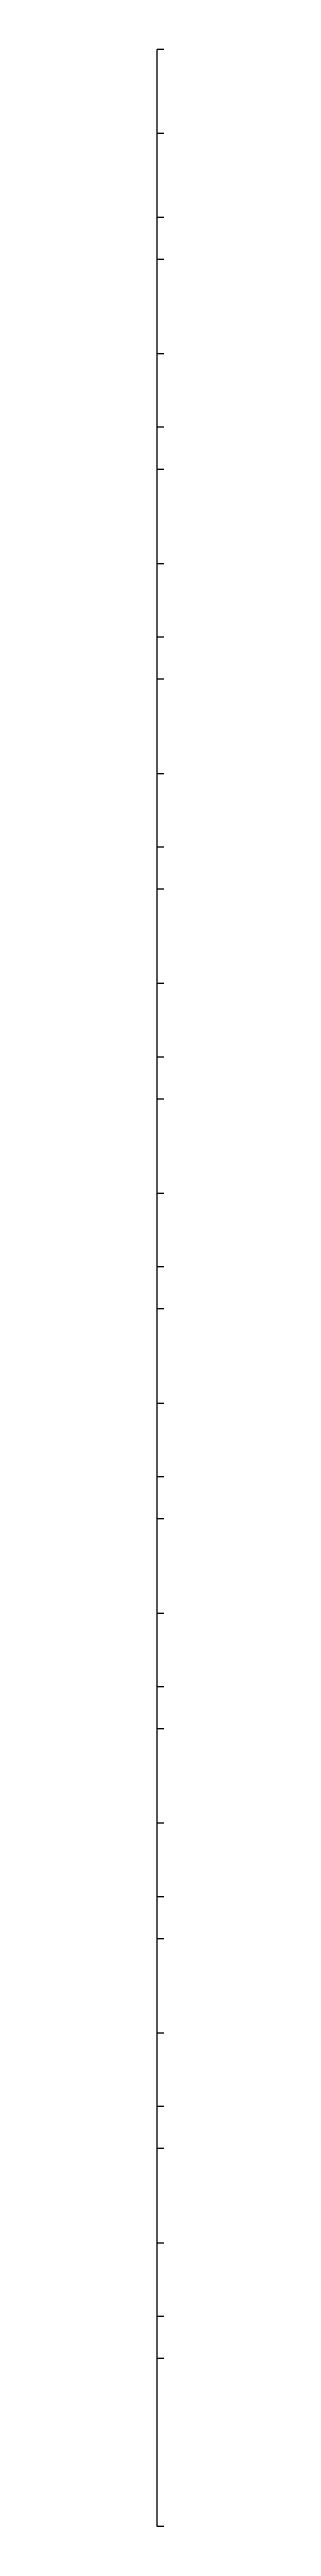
# Model space of a CAD drawing. Header units: inches. Extents: x 2674 to 28325, y -8016 to 21827.
# Drawn here: x 9934 to 9939, y -2253 to -455 of the extents above; entities that cross this region are included whole.
import ezdxf

# ---------------------------------------------------------------- set-up
doc = ezdxf.new("R2010")
doc.units = ezdxf.units.IN
doc.header["$MEASUREMENT"] = 0
doc.layers.add('Dimensions', color=7, linetype='Continuous')
doc.styles.add('Letra', font='romand.shx')
doc.dimstyles.new('Dimension', dxfattribs={"dimscale": 0.083333, "dimtxt": 0.025, "dimasz": 0.025, "dimexe": 0.015, "dimexo": 0.03, "dimgap": 0.015, "dimtad": 1, "dimdec": 1, "dimzin": 0, "dimdsep": 46, "dimlunit": 4, "dimtxsty": 'Letra', "dimblk": 'OBLIQUE', "dimcen": 0.015, "dimdle": 0.025, "dimclrd": 256, "dimclre": 1, "dimclrt": 4, "dimadec": 0, "dimazin": 0, "dimtfac": 1, "dimtdec": 1, "dimtofl": 0, "dimtmove": 0, "dimatfit": 3, "dimfxl": 1, "dimtolj": 1, "dimtzin": 0, "dimarcsym": 0})

# ---------------------------------------------------------------- blocks, each defined once
blk = doc.blocks.new('_Oblique')
at = {"color": 0, "linetype": 'ByBlock', "lineweight": -2}
blk.add_line((-0.5, -0.5), (0.5, 0.5), dxfattribs=at)
blk = doc.blocks.new('*D547')
at = {"layer": 'Defpoints', "color": 0, "transparency": 16777216}
for p in [(9933.6, -576.9), (9938.6, -576.9), (9938.6, -607.4)]:
    blk.add_point(p, dxfattribs=at)
at = {"layer": 'Dimensions', "color": 1, "linetype": 'ByBlock', "lineweight": -2, "transparency": 16777216}
for p, q in [((9938.6, -576.9), (9933.6, -576.9)), ((9938.6, -607.4), (9933.6, -607.4))]:
    blk.add_line(p, q, dxfattribs=at)
at = {"layer": 'Dimensions', "linetype": 'ByBlock', "lineweight": -2, "transparency": 16777216}
blk.add_line((9933.6, -607.4), (9933.6, -576.9), dxfattribs=at)
at = {"layer": 'Dimensions', "lineweight": -2, "transparency": 16777216, "xscale": 0.006249999999999999, "yscale": 0.006249999999999999, "zscale": 0.006249999999999999}
for p, rotation in [((9933.6, -576.9), 90), ((9933.6, -607.4), 270)]:
    blk.add_blockref('_Oblique', p, dxfattribs=dict(at, rotation=rotation))
at = {"layer": 'Dimensions', "color": 4, "transparency": 16777216, "insert": (9933.6, -592.2), "char_height": 0.00625, "attachment_point": 5, "rotation": 90, "style": 'Letra'}
blk.add_mtext('\\A1;ø#3@0.1', dxfattribs=at)
blk = doc.blocks.new('*D548')
at = {"layer": 'Defpoints', "color": 0, "transparency": 16777216}
for p in [(9933.6, -455), (9938.6, -455), (9938.6, -516)]:
    blk.add_point(p, dxfattribs=at)
at = {"layer": 'Dimensions', "color": 1, "linetype": 'ByBlock', "lineweight": -2, "transparency": 16777216}
for p, q in [((9938.6, -455), (9933.6, -455)), ((9938.6, -516), (9933.6, -516))]:
    blk.add_line(p, q, dxfattribs=at)
at = {"layer": 'Dimensions', "linetype": 'ByBlock', "lineweight": -2, "transparency": 16777216}
blk.add_line((9933.6, -516), (9933.6, -455), dxfattribs=at)
at = {"layer": 'Dimensions', "lineweight": -2, "transparency": 16777216, "xscale": 0.006249999999999999, "yscale": 0.006249999999999999, "zscale": 0.006249999999999999}
for p, rotation in [((9933.6, -455), 90), ((9933.6, -516), 270)]:
    blk.add_blockref('_Oblique', p, dxfattribs=dict(at, rotation=rotation))
at = {"layer": 'Dimensions', "color": 4, "transparency": 16777216, "insert": (9933.6, -485.5), "char_height": 0.00625, "attachment_point": 5, "rotation": 90, "style": 'Letra'}
blk.add_mtext('\\A1;ø#3@0.1', dxfattribs=at)
blk = doc.blocks.new('*D549')
at = {"layer": 'Defpoints', "color": 0, "transparency": 16777216}
for p in [(9933.6, -516), (9938.6, -516), (9938.6, -576.9)]:
    blk.add_point(p, dxfattribs=at)
at = {"layer": 'Dimensions', "color": 1, "linetype": 'ByBlock', "lineweight": -2, "transparency": 16777216}
for p, q in [((9938.6, -516), (9933.6, -516)), ((9938.6, -576.9), (9933.6, -576.9))]:
    blk.add_line(p, q, dxfattribs=at)
at = {"layer": 'Dimensions', "linetype": 'ByBlock', "lineweight": -2, "transparency": 16777216}
blk.add_line((9933.6, -576.9), (9933.6, -516), dxfattribs=at)
at = {"layer": 'Dimensions', "lineweight": -2, "transparency": 16777216, "xscale": 0.006249999999999999, "yscale": 0.006249999999999999, "zscale": 0.006249999999999999}
for p, rotation in [((9933.6, -516), 90), ((9933.6, -576.9), 270)]:
    blk.add_blockref('_Oblique', p, dxfattribs=dict(at, rotation=rotation))
at = {"layer": 'Dimensions', "color": 4, "transparency": 16777216, "insert": (9933.6, -546.4), "char_height": 0.00625, "attachment_point": 5, "rotation": 90, "style": 'Letra'}
blk.add_mtext('\\A1;ø#3@0.15', dxfattribs=at)
blk = doc.blocks.new('*D523')
at = {"layer": 'Defpoints', "color": 0, "transparency": 16777216}
for p in [(9933.6, -729.3), (9938.6, -729.3), (9938.6, -759.8)]:
    blk.add_point(p, dxfattribs=at)
at = {"layer": 'Dimensions', "color": 1, "linetype": 'ByBlock', "lineweight": -2, "transparency": 16777216}
for p, q in [((9938.6, -729.3), (9933.6, -729.3)), ((9938.6, -759.8), (9933.6, -759.8))]:
    blk.add_line(p, q, dxfattribs=at)
at = {"layer": 'Dimensions', "linetype": 'ByBlock', "lineweight": -2, "transparency": 16777216}
blk.add_line((9933.6, -759.8), (9933.6, -729.3), dxfattribs=at)
at = {"layer": 'Dimensions', "lineweight": -2, "transparency": 16777216, "xscale": 0.006249999999999999, "yscale": 0.006249999999999999, "zscale": 0.006249999999999999}
for p, rotation in [((9933.6, -729.3), 90), ((9933.6, -759.8), 270)]:
    blk.add_blockref('_Oblique', p, dxfattribs=dict(at, rotation=rotation))
at = {"layer": 'Dimensions', "color": 4, "transparency": 16777216, "insert": (9933.6, -744.6), "char_height": 0.00625, "attachment_point": 5, "rotation": 90, "style": 'Letra'}
blk.add_mtext('\\A1;ø#3@0.1', dxfattribs=at)
blk = doc.blocks.new('*D524')
at = {"layer": 'Defpoints', "color": 0, "transparency": 16777216}
for p in [(9933.6, -607.4), (9938.6, -607.4), (9938.6, -676)]:
    blk.add_point(p, dxfattribs=at)
at = {"layer": 'Dimensions', "color": 1, "linetype": 'ByBlock', "lineweight": -2, "transparency": 16777216}
for p, q in [((9938.6, -607.4), (9933.6, -607.4)), ((9938.6, -676), (9933.6, -676))]:
    blk.add_line(p, q, dxfattribs=at)
at = {"layer": 'Dimensions', "linetype": 'ByBlock', "lineweight": -2, "transparency": 16777216}
blk.add_line((9933.6, -676), (9933.6, -607.4), dxfattribs=at)
at = {"layer": 'Dimensions', "lineweight": -2, "transparency": 16777216, "xscale": 0.006249999999999999, "yscale": 0.006249999999999999, "zscale": 0.006249999999999999}
for p, rotation in [((9933.6, -607.4), 90), ((9933.6, -676), 270)]:
    blk.add_blockref('_Oblique', p, dxfattribs=dict(at, rotation=rotation))
at = {"layer": 'Dimensions', "color": 4, "transparency": 16777216, "insert": (9933.6, -641.7), "char_height": 0.00625, "attachment_point": 5, "rotation": 90, "style": 'Letra'}
blk.add_mtext('\\A1;ø#3@0.1', dxfattribs=at)
blk = doc.blocks.new('*D525')
at = {"layer": 'Defpoints', "color": 0, "transparency": 16777216}
for p in [(9933.6, -676), (9938.6, -676), (9938.6, -729.3)]:
    blk.add_point(p, dxfattribs=at)
at = {"layer": 'Dimensions', "color": 1, "linetype": 'ByBlock', "lineweight": -2, "transparency": 16777216}
for p, q in [((9938.6, -676), (9933.6, -676)), ((9938.6, -729.3), (9933.6, -729.3))]:
    blk.add_line(p, q, dxfattribs=at)
at = {"layer": 'Dimensions', "linetype": 'ByBlock', "lineweight": -2, "transparency": 16777216}
blk.add_line((9933.6, -729.3), (9933.6, -676), dxfattribs=at)
at = {"layer": 'Dimensions', "lineweight": -2, "transparency": 16777216, "xscale": 0.006249999999999999, "yscale": 0.006249999999999999, "zscale": 0.006249999999999999}
for p, rotation in [((9933.6, -676), 90), ((9933.6, -729.3), 270)]:
    blk.add_blockref('_Oblique', p, dxfattribs=dict(at, rotation=rotation))
at = {"layer": 'Dimensions', "color": 4, "transparency": 16777216, "insert": (9933.6, -702.7), "char_height": 0.00625, "attachment_point": 5, "rotation": 90, "style": 'Letra'}
blk.add_mtext('\\A1;ø#3@0.15', dxfattribs=at)
blk = doc.blocks.new('*D526')
at = {"layer": 'Defpoints', "color": 0, "transparency": 16777216}
for p in [(9933.6, -881.7), (9938.6, -881.7), (9938.6, -912.2)]:
    blk.add_point(p, dxfattribs=at)
at = {"layer": 'Dimensions', "color": 1, "linetype": 'ByBlock', "lineweight": -2, "transparency": 16777216}
for p, q in [((9938.6, -881.7), (9933.6, -881.7)), ((9938.6, -912.2), (9933.6, -912.2))]:
    blk.add_line(p, q, dxfattribs=at)
at = {"layer": 'Dimensions', "linetype": 'ByBlock', "lineweight": -2, "transparency": 16777216}
blk.add_line((9933.6, -912.2), (9933.6, -881.7), dxfattribs=at)
at = {"layer": 'Dimensions', "lineweight": -2, "transparency": 16777216, "xscale": 0.006249999999999999, "yscale": 0.006249999999999999, "zscale": 0.006249999999999999}
for p, rotation in [((9933.6, -881.7), 90), ((9933.6, -912.2), 270)]:
    blk.add_blockref('_Oblique', p, dxfattribs=dict(at, rotation=rotation))
at = {"layer": 'Dimensions', "color": 4, "transparency": 16777216, "insert": (9933.6, -897), "char_height": 0.00625, "attachment_point": 5, "rotation": 90, "style": 'Letra'}
blk.add_mtext('\\A1;ø#3@0.1', dxfattribs=at)
blk = doc.blocks.new('*D527')
at = {"layer": 'Defpoints', "color": 0, "transparency": 16777216}
for p in [(9933.6, -759.8), (9938.6, -759.8), (9938.6, -828.4)]:
    blk.add_point(p, dxfattribs=at)
at = {"layer": 'Dimensions', "color": 1, "linetype": 'ByBlock', "lineweight": -2, "transparency": 16777216}
for p, q in [((9938.6, -759.8), (9933.6, -759.8)), ((9938.6, -828.4), (9933.6, -828.4))]:
    blk.add_line(p, q, dxfattribs=at)
at = {"layer": 'Dimensions', "linetype": 'ByBlock', "lineweight": -2, "transparency": 16777216}
blk.add_line((9933.6, -828.4), (9933.6, -759.8), dxfattribs=at)
at = {"layer": 'Dimensions', "lineweight": -2, "transparency": 16777216, "xscale": 0.006249999999999999, "yscale": 0.006249999999999999, "zscale": 0.006249999999999999}
for p, rotation in [((9933.6, -759.8), 90), ((9933.6, -828.4), 270)]:
    blk.add_blockref('_Oblique', p, dxfattribs=dict(at, rotation=rotation))
at = {"layer": 'Dimensions', "color": 4, "transparency": 16777216, "insert": (9933.6, -794.1), "char_height": 0.00625, "attachment_point": 5, "rotation": 90, "style": 'Letra'}
blk.add_mtext('\\A1;ø#3@0.1', dxfattribs=at)
blk = doc.blocks.new('*D528')
at = {"layer": 'Defpoints', "color": 0, "transparency": 16777216}
for p in [(9933.6, -828.4), (9938.6, -828.4), (9938.6, -881.7)]:
    blk.add_point(p, dxfattribs=at)
at = {"layer": 'Dimensions', "color": 1, "linetype": 'ByBlock', "lineweight": -2, "transparency": 16777216}
for p, q in [((9938.6, -828.4), (9933.6, -828.4)), ((9938.6, -881.7), (9933.6, -881.7))]:
    blk.add_line(p, q, dxfattribs=at)
at = {"layer": 'Dimensions', "linetype": 'ByBlock', "lineweight": -2, "transparency": 16777216}
blk.add_line((9933.6, -881.7), (9933.6, -828.4), dxfattribs=at)
at = {"layer": 'Dimensions', "lineweight": -2, "transparency": 16777216, "xscale": 0.006249999999999999, "yscale": 0.006249999999999999, "zscale": 0.006249999999999999}
for p, rotation in [((9933.6, -828.4), 90), ((9933.6, -881.7), 270)]:
    blk.add_blockref('_Oblique', p, dxfattribs=dict(at, rotation=rotation))
at = {"layer": 'Dimensions', "color": 4, "transparency": 16777216, "insert": (9933.6, -855.1), "char_height": 0.00625, "attachment_point": 5, "rotation": 90, "style": 'Letra'}
blk.add_mtext('\\A1;ø#3@0.15', dxfattribs=at)
blk = doc.blocks.new('*D529')
at = {"layer": 'Defpoints', "color": 0, "transparency": 16777216}
for p in [(9933.6, -1034.1), (9938.6, -1034.1), (9938.6, -1064.6)]:
    blk.add_point(p, dxfattribs=at)
at = {"layer": 'Dimensions', "color": 1, "linetype": 'ByBlock', "lineweight": -2, "transparency": 16777216}
for p, q in [((9938.6, -1034.1), (9933.6, -1034.1)), ((9938.6, -1064.6), (9933.6, -1064.6))]:
    blk.add_line(p, q, dxfattribs=at)
at = {"layer": 'Dimensions', "linetype": 'ByBlock', "lineweight": -2, "transparency": 16777216}
blk.add_line((9933.6, -1064.6), (9933.6, -1034.1), dxfattribs=at)
at = {"layer": 'Dimensions', "lineweight": -2, "transparency": 16777216, "xscale": 0.006249999999999999, "yscale": 0.006249999999999999, "zscale": 0.006249999999999999}
for p, rotation in [((9933.6, -1034.1), 90), ((9933.6, -1064.6), 270)]:
    blk.add_blockref('_Oblique', p, dxfattribs=dict(at, rotation=rotation))
at = {"layer": 'Dimensions', "color": 4, "transparency": 16777216, "insert": (9933.6, -1049.4), "char_height": 0.00625, "attachment_point": 5, "rotation": 90, "style": 'Letra'}
blk.add_mtext('\\A1;ø#3@0.1', dxfattribs=at)
blk = doc.blocks.new('*D530')
at = {"layer": 'Defpoints', "color": 0, "transparency": 16777216}
for p in [(9933.6, -912.2), (9938.6, -912.2), (9938.6, -980.8)]:
    blk.add_point(p, dxfattribs=at)
at = {"layer": 'Dimensions', "color": 1, "linetype": 'ByBlock', "lineweight": -2, "transparency": 16777216}
for p, q in [((9938.6, -912.2), (9933.6, -912.2)), ((9938.6, -980.8), (9933.6, -980.8))]:
    blk.add_line(p, q, dxfattribs=at)
at = {"layer": 'Dimensions', "linetype": 'ByBlock', "lineweight": -2, "transparency": 16777216}
blk.add_line((9933.6, -980.8), (9933.6, -912.2), dxfattribs=at)
at = {"layer": 'Dimensions', "lineweight": -2, "transparency": 16777216, "xscale": 0.006249999999999999, "yscale": 0.006249999999999999, "zscale": 0.006249999999999999}
for p, rotation in [((9933.6, -912.2), 90), ((9933.6, -980.8), 270)]:
    blk.add_blockref('_Oblique', p, dxfattribs=dict(at, rotation=rotation))
at = {"layer": 'Dimensions', "color": 4, "transparency": 16777216, "insert": (9933.6, -946.5), "char_height": 0.00625, "attachment_point": 5, "rotation": 90, "style": 'Letra'}
blk.add_mtext('\\A1;ø#3@0.1', dxfattribs=at)
blk = doc.blocks.new('*D531')
at = {"layer": 'Defpoints', "color": 0, "transparency": 16777216}
for p in [(9933.6, -980.8), (9938.6, -980.8), (9938.6, -1034.1)]:
    blk.add_point(p, dxfattribs=at)
at = {"layer": 'Dimensions', "color": 1, "linetype": 'ByBlock', "lineweight": -2, "transparency": 16777216}
for p, q in [((9938.6, -980.8), (9933.6, -980.8)), ((9938.6, -1034.1), (9933.6, -1034.1))]:
    blk.add_line(p, q, dxfattribs=at)
at = {"layer": 'Dimensions', "linetype": 'ByBlock', "lineweight": -2, "transparency": 16777216}
blk.add_line((9933.6, -1034.1), (9933.6, -980.8), dxfattribs=at)
at = {"layer": 'Dimensions', "lineweight": -2, "transparency": 16777216, "xscale": 0.006249999999999999, "yscale": 0.006249999999999999, "zscale": 0.006249999999999999}
for p, rotation in [((9933.6, -980.8), 90), ((9933.6, -1034.1), 270)]:
    blk.add_blockref('_Oblique', p, dxfattribs=dict(at, rotation=rotation))
at = {"layer": 'Dimensions', "color": 4, "transparency": 16777216, "insert": (9933.6, -1007.5), "char_height": 0.00625, "attachment_point": 5, "rotation": 90, "style": 'Letra'}
blk.add_mtext('\\A1;ø#3@0.15', dxfattribs=at)
blk = doc.blocks.new('*D532')
at = {"layer": 'Defpoints', "color": 0, "transparency": 16777216}
for p in [(9933.6, -1186.5), (9938.6, -1186.5), (9938.6, -1217)]:
    blk.add_point(p, dxfattribs=at)
at = {"layer": 'Dimensions', "color": 1, "linetype": 'ByBlock', "lineweight": -2, "transparency": 16777216}
for p, q in [((9938.6, -1186.5), (9933.6, -1186.5)), ((9938.6, -1217), (9933.6, -1217))]:
    blk.add_line(p, q, dxfattribs=at)
at = {"layer": 'Dimensions', "linetype": 'ByBlock', "lineweight": -2, "transparency": 16777216}
blk.add_line((9933.6, -1217), (9933.6, -1186.5), dxfattribs=at)
at = {"layer": 'Dimensions', "lineweight": -2, "transparency": 16777216, "xscale": 0.006249999999999999, "yscale": 0.006249999999999999, "zscale": 0.006249999999999999}
for p, rotation in [((9933.6, -1186.5), 90), ((9933.6, -1217), 270)]:
    blk.add_blockref('_Oblique', p, dxfattribs=dict(at, rotation=rotation))
at = {"layer": 'Dimensions', "color": 4, "transparency": 16777216, "insert": (9933.6, -1201.8), "char_height": 0.00625, "attachment_point": 5, "rotation": 90, "style": 'Letra'}
blk.add_mtext('\\A1;ø#3@0.1', dxfattribs=at)
blk = doc.blocks.new('*D533')
at = {"layer": 'Defpoints', "color": 0, "transparency": 16777216}
for p in [(9933.6, -1064.6), (9938.6, -1064.6), (9938.6, -1133.2)]:
    blk.add_point(p, dxfattribs=at)
at = {"layer": 'Dimensions', "color": 1, "linetype": 'ByBlock', "lineweight": -2, "transparency": 16777216}
for p, q in [((9938.6, -1064.6), (9933.6, -1064.6)), ((9938.6, -1133.2), (9933.6, -1133.2))]:
    blk.add_line(p, q, dxfattribs=at)
at = {"layer": 'Dimensions', "linetype": 'ByBlock', "lineweight": -2, "transparency": 16777216}
blk.add_line((9933.6, -1133.2), (9933.6, -1064.6), dxfattribs=at)
at = {"layer": 'Dimensions', "lineweight": -2, "transparency": 16777216, "xscale": 0.006249999999999999, "yscale": 0.006249999999999999, "zscale": 0.006249999999999999}
for p, rotation in [((9933.6, -1064.6), 90), ((9933.6, -1133.2), 270)]:
    blk.add_blockref('_Oblique', p, dxfattribs=dict(at, rotation=rotation))
at = {"layer": 'Dimensions', "color": 4, "transparency": 16777216, "insert": (9933.6, -1098.9), "char_height": 0.00625, "attachment_point": 5, "rotation": 90, "style": 'Letra'}
blk.add_mtext('\\A1;ø#3@0.1', dxfattribs=at)
blk = doc.blocks.new('*D534')
at = {"layer": 'Defpoints', "color": 0, "transparency": 16777216}
for p in [(9933.6, -1133.2), (9938.6, -1133.2), (9938.6, -1186.5)]:
    blk.add_point(p, dxfattribs=at)
at = {"layer": 'Dimensions', "color": 1, "linetype": 'ByBlock', "lineweight": -2, "transparency": 16777216}
for p, q in [((9938.6, -1133.2), (9933.6, -1133.2)), ((9938.6, -1186.5), (9933.6, -1186.5))]:
    blk.add_line(p, q, dxfattribs=at)
at = {"layer": 'Dimensions', "linetype": 'ByBlock', "lineweight": -2, "transparency": 16777216}
blk.add_line((9933.6, -1186.5), (9933.6, -1133.2), dxfattribs=at)
at = {"layer": 'Dimensions', "lineweight": -2, "transparency": 16777216, "xscale": 0.006249999999999999, "yscale": 0.006249999999999999, "zscale": 0.006249999999999999}
for p, rotation in [((9933.6, -1133.2), 90), ((9933.6, -1186.5), 270)]:
    blk.add_blockref('_Oblique', p, dxfattribs=dict(at, rotation=rotation))
at = {"layer": 'Dimensions', "color": 4, "transparency": 16777216, "insert": (9933.6, -1159.9), "char_height": 0.00625, "attachment_point": 5, "rotation": 90, "style": 'Letra'}
blk.add_mtext('\\A1;ø#3@0.15', dxfattribs=at)
blk = doc.blocks.new('*D514')
at = {"layer": 'Defpoints', "color": 0, "transparency": 16777216}
for p in [(9933.6, -1338.9), (9938.6, -1338.9), (9938.6, -1369.4)]:
    blk.add_point(p, dxfattribs=at)
at = {"layer": 'Dimensions', "color": 1, "linetype": 'ByBlock', "lineweight": -2, "transparency": 16777216}
for p, q in [((9938.6, -1338.9), (9933.6, -1338.9)), ((9938.6, -1369.4), (9933.6, -1369.4))]:
    blk.add_line(p, q, dxfattribs=at)
at = {"layer": 'Dimensions', "linetype": 'ByBlock', "lineweight": -2, "transparency": 16777216}
blk.add_line((9933.6, -1369.4), (9933.6, -1338.9), dxfattribs=at)
at = {"layer": 'Dimensions', "lineweight": -2, "transparency": 16777216, "xscale": 0.006249999999999999, "yscale": 0.006249999999999999, "zscale": 0.006249999999999999}
for p, rotation in [((9933.6, -1338.9), 90), ((9933.6, -1369.4), 270)]:
    blk.add_blockref('_Oblique', p, dxfattribs=dict(at, rotation=rotation))
at = {"layer": 'Dimensions', "color": 4, "transparency": 16777216, "insert": (9933.6, -1354.2), "char_height": 0.00625, "attachment_point": 5, "rotation": 90, "style": 'Letra'}
blk.add_mtext('\\A1;ø#3@0.1', dxfattribs=at)
blk = doc.blocks.new('*D515')
at = {"layer": 'Defpoints', "color": 0, "transparency": 16777216}
for p in [(9933.6, -1217), (9938.6, -1217), (9938.6, -1285.6)]:
    blk.add_point(p, dxfattribs=at)
at = {"layer": 'Dimensions', "color": 1, "linetype": 'ByBlock', "lineweight": -2, "transparency": 16777216}
for p, q in [((9938.6, -1217), (9933.6, -1217)), ((9938.6, -1285.6), (9933.6, -1285.6))]:
    blk.add_line(p, q, dxfattribs=at)
at = {"layer": 'Dimensions', "linetype": 'ByBlock', "lineweight": -2, "transparency": 16777216}
blk.add_line((9933.6, -1285.6), (9933.6, -1217), dxfattribs=at)
at = {"layer": 'Dimensions', "lineweight": -2, "transparency": 16777216, "xscale": 0.006249999999999999, "yscale": 0.006249999999999999, "zscale": 0.006249999999999999}
for p, rotation in [((9933.6, -1217), 90), ((9933.6, -1285.6), 270)]:
    blk.add_blockref('_Oblique', p, dxfattribs=dict(at, rotation=rotation))
at = {"layer": 'Dimensions', "color": 4, "transparency": 16777216, "insert": (9933.6, -1251.3), "char_height": 0.00625, "attachment_point": 5, "rotation": 90, "style": 'Letra'}
blk.add_mtext('\\A1;ø#3@0.1', dxfattribs=at)
blk = doc.blocks.new('*D516')
at = {"layer": 'Defpoints', "color": 0, "transparency": 16777216}
for p in [(9933.6, -1285.6), (9938.6, -1285.6), (9938.6, -1338.9)]:
    blk.add_point(p, dxfattribs=at)
at = {"layer": 'Dimensions', "color": 1, "linetype": 'ByBlock', "lineweight": -2, "transparency": 16777216}
for p, q in [((9938.6, -1285.6), (9933.6, -1285.6)), ((9938.6, -1338.9), (9933.6, -1338.9))]:
    blk.add_line(p, q, dxfattribs=at)
at = {"layer": 'Dimensions', "linetype": 'ByBlock', "lineweight": -2, "transparency": 16777216}
blk.add_line((9933.6, -1338.9), (9933.6, -1285.6), dxfattribs=at)
at = {"layer": 'Dimensions', "lineweight": -2, "transparency": 16777216, "xscale": 0.006249999999999999, "yscale": 0.006249999999999999, "zscale": 0.006249999999999999}
for p, rotation in [((9933.6, -1285.6), 90), ((9933.6, -1338.9), 270)]:
    blk.add_blockref('_Oblique', p, dxfattribs=dict(at, rotation=rotation))
at = {"layer": 'Dimensions', "color": 4, "transparency": 16777216, "insert": (9933.6, -1312.3), "char_height": 0.00625, "attachment_point": 5, "rotation": 90, "style": 'Letra'}
blk.add_mtext('\\A1;ø#3@0.15', dxfattribs=at)
blk = doc.blocks.new('*D517')
at = {"layer": 'Defpoints', "color": 0, "transparency": 16777216}
for p in [(9933.6, -1491.3), (9938.6, -1491.3), (9938.6, -1521.8)]:
    blk.add_point(p, dxfattribs=at)
at = {"layer": 'Dimensions', "color": 1, "linetype": 'ByBlock', "lineweight": -2, "transparency": 16777216}
for p, q in [((9938.6, -1491.3), (9933.6, -1491.3)), ((9938.6, -1521.8), (9933.6, -1521.8))]:
    blk.add_line(p, q, dxfattribs=at)
at = {"layer": 'Dimensions', "linetype": 'ByBlock', "lineweight": -2, "transparency": 16777216}
blk.add_line((9933.6, -1521.8), (9933.6, -1491.3), dxfattribs=at)
at = {"layer": 'Dimensions', "lineweight": -2, "transparency": 16777216, "xscale": 0.006249999999999999, "yscale": 0.006249999999999999, "zscale": 0.006249999999999999}
for p, rotation in [((9933.6, -1491.3), 90), ((9933.6, -1521.8), 270)]:
    blk.add_blockref('_Oblique', p, dxfattribs=dict(at, rotation=rotation))
at = {"layer": 'Dimensions', "color": 4, "transparency": 16777216, "insert": (9933.6, -1506.6), "char_height": 0.00625, "attachment_point": 5, "rotation": 90, "style": 'Letra'}
blk.add_mtext('\\A1;ø#3@0.1', dxfattribs=at)
blk = doc.blocks.new('*D518')
at = {"layer": 'Defpoints', "color": 0, "transparency": 16777216}
for p in [(9933.6, -1369.4), (9938.6, -1369.4), (9938.6, -1438)]:
    blk.add_point(p, dxfattribs=at)
at = {"layer": 'Dimensions', "color": 1, "linetype": 'ByBlock', "lineweight": -2, "transparency": 16777216}
for p, q in [((9938.6, -1369.4), (9933.6, -1369.4)), ((9938.6, -1438), (9933.6, -1438))]:
    blk.add_line(p, q, dxfattribs=at)
at = {"layer": 'Dimensions', "linetype": 'ByBlock', "lineweight": -2, "transparency": 16777216}
blk.add_line((9933.6, -1438), (9933.6, -1369.4), dxfattribs=at)
at = {"layer": 'Dimensions', "lineweight": -2, "transparency": 16777216, "xscale": 0.006249999999999999, "yscale": 0.006249999999999999, "zscale": 0.006249999999999999}
for p, rotation in [((9933.6, -1369.4), 90), ((9933.6, -1438), 270)]:
    blk.add_blockref('_Oblique', p, dxfattribs=dict(at, rotation=rotation))
at = {"layer": 'Dimensions', "color": 4, "transparency": 16777216, "insert": (9933.6, -1403.7), "char_height": 0.00625, "attachment_point": 5, "rotation": 90, "style": 'Letra'}
blk.add_mtext('\\A1;ø#3@0.1', dxfattribs=at)
blk = doc.blocks.new('*D519')
at = {"layer": 'Defpoints', "color": 0, "transparency": 16777216}
for p in [(9933.6, -1438), (9938.6, -1438), (9938.6, -1491.3)]:
    blk.add_point(p, dxfattribs=at)
at = {"layer": 'Dimensions', "color": 1, "linetype": 'ByBlock', "lineweight": -2, "transparency": 16777216}
for p, q in [((9938.6, -1438), (9933.6, -1438)), ((9938.6, -1491.3), (9933.6, -1491.3))]:
    blk.add_line(p, q, dxfattribs=at)
at = {"layer": 'Dimensions', "linetype": 'ByBlock', "lineweight": -2, "transparency": 16777216}
blk.add_line((9933.6, -1491.3), (9933.6, -1438), dxfattribs=at)
at = {"layer": 'Dimensions', "lineweight": -2, "transparency": 16777216, "xscale": 0.006249999999999999, "yscale": 0.006249999999999999, "zscale": 0.006249999999999999}
for p, rotation in [((9933.6, -1438), 90), ((9933.6, -1491.3), 270)]:
    blk.add_blockref('_Oblique', p, dxfattribs=dict(at, rotation=rotation))
at = {"layer": 'Dimensions', "color": 4, "transparency": 16777216, "insert": (9933.6, -1464.7), "char_height": 0.00625, "attachment_point": 5, "rotation": 90, "style": 'Letra'}
blk.add_mtext('\\A1;ø#3@0.15', dxfattribs=at)
blk = doc.blocks.new('*D520')
at = {"layer": 'Defpoints', "color": 0, "transparency": 16777216}
for p in [(9933.6, -1643.7), (9938.6, -1643.7), (9938.6, -1674.2)]:
    blk.add_point(p, dxfattribs=at)
at = {"layer": 'Dimensions', "color": 1, "linetype": 'ByBlock', "lineweight": -2, "transparency": 16777216}
for p, q in [((9938.6, -1643.7), (9933.6, -1643.7)), ((9938.6, -1674.2), (9933.6, -1674.2))]:
    blk.add_line(p, q, dxfattribs=at)
at = {"layer": 'Dimensions', "linetype": 'ByBlock', "lineweight": -2, "transparency": 16777216}
blk.add_line((9933.6, -1674.2), (9933.6, -1643.7), dxfattribs=at)
at = {"layer": 'Dimensions', "lineweight": -2, "transparency": 16777216, "xscale": 0.006249999999999999, "yscale": 0.006249999999999999, "zscale": 0.006249999999999999}
for p, rotation in [((9933.6, -1643.7), 90), ((9933.6, -1674.2), 270)]:
    blk.add_blockref('_Oblique', p, dxfattribs=dict(at, rotation=rotation))
at = {"layer": 'Dimensions', "color": 4, "transparency": 16777216, "insert": (9933.6, -1659), "char_height": 0.00625, "attachment_point": 5, "rotation": 90, "style": 'Letra'}
blk.add_mtext('\\A1;ø#3@0.1', dxfattribs=at)
blk = doc.blocks.new('*D521')
at = {"layer": 'Defpoints', "color": 0, "transparency": 16777216}
for p in [(9933.6, -1521.8), (9938.6, -1521.8), (9938.6, -1590.4)]:
    blk.add_point(p, dxfattribs=at)
at = {"layer": 'Dimensions', "color": 1, "linetype": 'ByBlock', "lineweight": -2, "transparency": 16777216}
for p, q in [((9938.6, -1521.8), (9933.6, -1521.8)), ((9938.6, -1590.4), (9933.6, -1590.4))]:
    blk.add_line(p, q, dxfattribs=at)
at = {"layer": 'Dimensions', "linetype": 'ByBlock', "lineweight": -2, "transparency": 16777216}
blk.add_line((9933.6, -1590.4), (9933.6, -1521.8), dxfattribs=at)
at = {"layer": 'Dimensions', "lineweight": -2, "transparency": 16777216, "xscale": 0.006249999999999999, "yscale": 0.006249999999999999, "zscale": 0.006249999999999999}
for p, rotation in [((9933.6, -1521.8), 90), ((9933.6, -1590.4), 270)]:
    blk.add_blockref('_Oblique', p, dxfattribs=dict(at, rotation=rotation))
at = {"layer": 'Dimensions', "color": 4, "transparency": 16777216, "insert": (9933.6, -1556.1), "char_height": 0.00625, "attachment_point": 5, "rotation": 90, "style": 'Letra'}
blk.add_mtext('\\A1;ø#3@0.1', dxfattribs=at)
blk = doc.blocks.new('*D522')
at = {"layer": 'Defpoints', "color": 0, "transparency": 16777216}
for p in [(9933.6, -1590.4), (9938.6, -1590.4), (9938.6, -1643.7)]:
    blk.add_point(p, dxfattribs=at)
at = {"layer": 'Dimensions', "color": 1, "linetype": 'ByBlock', "lineweight": -2, "transparency": 16777216}
for p, q in [((9938.6, -1590.4), (9933.6, -1590.4)), ((9938.6, -1643.7), (9933.6, -1643.7))]:
    blk.add_line(p, q, dxfattribs=at)
at = {"layer": 'Dimensions', "linetype": 'ByBlock', "lineweight": -2, "transparency": 16777216}
blk.add_line((9933.6, -1643.7), (9933.6, -1590.4), dxfattribs=at)
at = {"layer": 'Dimensions', "lineweight": -2, "transparency": 16777216, "xscale": 0.006249999999999999, "yscale": 0.006249999999999999, "zscale": 0.006249999999999999}
for p, rotation in [((9933.6, -1590.4), 90), ((9933.6, -1643.7), 270)]:
    blk.add_blockref('_Oblique', p, dxfattribs=dict(at, rotation=rotation))
at = {"layer": 'Dimensions', "color": 4, "transparency": 16777216, "insert": (9933.6, -1617.1), "char_height": 0.00625, "attachment_point": 5, "rotation": 90, "style": 'Letra'}
blk.add_mtext('\\A1;ø#3@0.15', dxfattribs=at)
blk = doc.blocks.new('*D559')
at = {"layer": 'Defpoints', "color": 0, "transparency": 16777216}
for p in [(9933.6, -1796.1), (9938.6, -1796.1), (9938.6, -1826.6)]:
    blk.add_point(p, dxfattribs=at)
at = {"layer": 'Dimensions', "color": 1, "linetype": 'ByBlock', "lineweight": -2, "transparency": 16777216}
for p, q in [((9938.6, -1796.1), (9933.6, -1796.1)), ((9938.6, -1826.6), (9933.6, -1826.6))]:
    blk.add_line(p, q, dxfattribs=at)
at = {"layer": 'Dimensions', "linetype": 'ByBlock', "lineweight": -2, "transparency": 16777216}
blk.add_line((9933.6, -1826.6), (9933.6, -1796.1), dxfattribs=at)
at = {"layer": 'Dimensions', "lineweight": -2, "transparency": 16777216, "xscale": 0.006249999999999999, "yscale": 0.006249999999999999, "zscale": 0.006249999999999999}
for p, rotation in [((9933.6, -1796.1), 90), ((9933.6, -1826.6), 270)]:
    blk.add_blockref('_Oblique', p, dxfattribs=dict(at, rotation=rotation))
at = {"layer": 'Dimensions', "color": 4, "transparency": 16777216, "insert": (9933.6, -1811.4), "char_height": 0.00625, "attachment_point": 5, "rotation": 90, "style": 'Letra'}
blk.add_mtext('\\A1;ø#3@0.1', dxfattribs=at)
blk = doc.blocks.new('*D560')
at = {"layer": 'Defpoints', "color": 0, "transparency": 16777216}
for p in [(9933.6, -1674.2), (9938.6, -1674.2), (9938.6, -1742.8)]:
    blk.add_point(p, dxfattribs=at)
at = {"layer": 'Dimensions', "color": 1, "linetype": 'ByBlock', "lineweight": -2, "transparency": 16777216}
for p, q in [((9938.6, -1674.2), (9933.6, -1674.2)), ((9938.6, -1742.8), (9933.6, -1742.8))]:
    blk.add_line(p, q, dxfattribs=at)
at = {"layer": 'Dimensions', "linetype": 'ByBlock', "lineweight": -2, "transparency": 16777216}
blk.add_line((9933.6, -1742.8), (9933.6, -1674.2), dxfattribs=at)
at = {"layer": 'Dimensions', "lineweight": -2, "transparency": 16777216, "xscale": 0.006249999999999999, "yscale": 0.006249999999999999, "zscale": 0.006249999999999999}
for p, rotation in [((9933.6, -1674.2), 90), ((9933.6, -1742.8), 270)]:
    blk.add_blockref('_Oblique', p, dxfattribs=dict(at, rotation=rotation))
at = {"layer": 'Dimensions', "color": 4, "transparency": 16777216, "insert": (9933.6, -1708.5), "char_height": 0.00625, "attachment_point": 5, "rotation": 90, "style": 'Letra'}
blk.add_mtext('\\A1;ø#3@0.1', dxfattribs=at)
blk = doc.blocks.new('*D561')
at = {"layer": 'Defpoints', "color": 0, "transparency": 16777216}
for p in [(9933.6, -1742.8), (9938.6, -1742.8), (9938.6, -1796.1)]:
    blk.add_point(p, dxfattribs=at)
at = {"layer": 'Dimensions', "color": 1, "linetype": 'ByBlock', "lineweight": -2, "transparency": 16777216}
for p, q in [((9938.6, -1742.8), (9933.6, -1742.8)), ((9938.6, -1796.1), (9933.6, -1796.1))]:
    blk.add_line(p, q, dxfattribs=at)
at = {"layer": 'Dimensions', "linetype": 'ByBlock', "lineweight": -2, "transparency": 16777216}
blk.add_line((9933.6, -1796.1), (9933.6, -1742.8), dxfattribs=at)
at = {"layer": 'Dimensions', "lineweight": -2, "transparency": 16777216, "xscale": 0.006249999999999999, "yscale": 0.006249999999999999, "zscale": 0.006249999999999999}
for p, rotation in [((9933.6, -1742.8), 90), ((9933.6, -1796.1), 270)]:
    blk.add_blockref('_Oblique', p, dxfattribs=dict(at, rotation=rotation))
at = {"layer": 'Dimensions', "color": 4, "transparency": 16777216, "insert": (9933.6, -1769.5), "char_height": 0.00625, "attachment_point": 5, "rotation": 90, "style": 'Letra'}
blk.add_mtext('\\A1;ø#3@0.15', dxfattribs=at)
blk = doc.blocks.new('*D562')
at = {"layer": 'Defpoints', "color": 0, "transparency": 16777216}
for p in [(9933.6, -1948.5), (9938.6, -1948.5), (9938.6, -1979)]:
    blk.add_point(p, dxfattribs=at)
at = {"layer": 'Dimensions', "color": 1, "linetype": 'ByBlock', "lineweight": -2, "transparency": 16777216}
for p, q in [((9938.6, -1948.5), (9933.6, -1948.5)), ((9938.6, -1979), (9933.6, -1979))]:
    blk.add_line(p, q, dxfattribs=at)
at = {"layer": 'Dimensions', "linetype": 'ByBlock', "lineweight": -2, "transparency": 16777216}
blk.add_line((9933.6, -1979), (9933.6, -1948.5), dxfattribs=at)
at = {"layer": 'Dimensions', "lineweight": -2, "transparency": 16777216, "xscale": 0.006249999999999999, "yscale": 0.006249999999999999, "zscale": 0.006249999999999999}
for p, rotation in [((9933.6, -1948.5), 90), ((9933.6, -1979), 270)]:
    blk.add_blockref('_Oblique', p, dxfattribs=dict(at, rotation=rotation))
at = {"layer": 'Dimensions', "color": 4, "transparency": 16777216, "insert": (9933.6, -1963.8), "char_height": 0.00625, "attachment_point": 5, "rotation": 90, "style": 'Letra'}
blk.add_mtext('\\A1;ø#3@0.1', dxfattribs=at)
blk = doc.blocks.new('*D563')
at = {"layer": 'Defpoints', "color": 0, "transparency": 16777216}
for p in [(9933.6, -1826.6), (9938.6, -1826.6), (9938.6, -1895.2)]:
    blk.add_point(p, dxfattribs=at)
at = {"layer": 'Dimensions', "color": 1, "linetype": 'ByBlock', "lineweight": -2, "transparency": 16777216}
for p, q in [((9938.6, -1826.6), (9933.6, -1826.6)), ((9938.6, -1895.2), (9933.6, -1895.2))]:
    blk.add_line(p, q, dxfattribs=at)
at = {"layer": 'Dimensions', "linetype": 'ByBlock', "lineweight": -2, "transparency": 16777216}
blk.add_line((9933.6, -1895.2), (9933.6, -1826.6), dxfattribs=at)
at = {"layer": 'Dimensions', "lineweight": -2, "transparency": 16777216, "xscale": 0.006249999999999999, "yscale": 0.006249999999999999, "zscale": 0.006249999999999999}
for p, rotation in [((9933.6, -1826.6), 90), ((9933.6, -1895.2), 270)]:
    blk.add_blockref('_Oblique', p, dxfattribs=dict(at, rotation=rotation))
at = {"layer": 'Dimensions', "color": 4, "transparency": 16777216, "insert": (9933.6, -1860.9), "char_height": 0.00625, "attachment_point": 5, "rotation": 90, "style": 'Letra'}
blk.add_mtext('\\A1;ø#3@0.1', dxfattribs=at)
blk = doc.blocks.new('*D564')
at = {"layer": 'Defpoints', "color": 0, "transparency": 16777216}
for p in [(9933.6, -1895.2), (9938.6, -1895.2), (9938.6, -1948.5)]:
    blk.add_point(p, dxfattribs=at)
at = {"layer": 'Dimensions', "color": 1, "linetype": 'ByBlock', "lineweight": -2, "transparency": 16777216}
for p, q in [((9938.6, -1895.2), (9933.6, -1895.2)), ((9938.6, -1948.5), (9933.6, -1948.5))]:
    blk.add_line(p, q, dxfattribs=at)
at = {"layer": 'Dimensions', "linetype": 'ByBlock', "lineweight": -2, "transparency": 16777216}
blk.add_line((9933.6, -1948.5), (9933.6, -1895.2), dxfattribs=at)
at = {"layer": 'Dimensions', "lineweight": -2, "transparency": 16777216, "xscale": 0.006249999999999999, "yscale": 0.006249999999999999, "zscale": 0.006249999999999999}
for p, rotation in [((9933.6, -1895.2), 90), ((9933.6, -1948.5), 270)]:
    blk.add_blockref('_Oblique', p, dxfattribs=dict(at, rotation=rotation))
at = {"layer": 'Dimensions', "color": 4, "transparency": 16777216, "insert": (9933.6, -1921.9), "char_height": 0.00625, "attachment_point": 5, "rotation": 90, "style": 'Letra'}
blk.add_mtext('\\A1;ø#3@0.15', dxfattribs=at)
blk = doc.blocks.new('*D565')
at = {"layer": 'Defpoints', "color": 0, "transparency": 16777216}
for p in [(9933.6, -2100.9), (9938.6, -2100.9), (9938.6, -2131.4)]:
    blk.add_point(p, dxfattribs=at)
at = {"layer": 'Dimensions', "color": 1, "linetype": 'ByBlock', "lineweight": -2, "transparency": 16777216}
for p, q in [((9938.6, -2100.9), (9933.6, -2100.9)), ((9938.6, -2131.4), (9933.6, -2131.4))]:
    blk.add_line(p, q, dxfattribs=at)
at = {"layer": 'Dimensions', "linetype": 'ByBlock', "lineweight": -2, "transparency": 16777216}
blk.add_line((9933.6, -2131.4), (9933.6, -2100.9), dxfattribs=at)
at = {"layer": 'Dimensions', "lineweight": -2, "transparency": 16777216, "xscale": 0.006249999999999999, "yscale": 0.006249999999999999, "zscale": 0.006249999999999999}
for p, rotation in [((9933.6, -2100.9), 90), ((9933.6, -2131.4), 270)]:
    blk.add_blockref('_Oblique', p, dxfattribs=dict(at, rotation=rotation))
at = {"layer": 'Dimensions', "color": 4, "transparency": 16777216, "insert": (9933.6, -2116.2), "char_height": 0.00625, "attachment_point": 5, "rotation": 90, "style": 'Letra'}
blk.add_mtext('\\A1;ø#3@0.1', dxfattribs=at)
blk = doc.blocks.new('*D566')
at = {"layer": 'Defpoints', "color": 0, "transparency": 16777216}
for p in [(9933.6, -1979), (9938.6, -1979), (9938.6, -2047.6)]:
    blk.add_point(p, dxfattribs=at)
at = {"layer": 'Dimensions', "color": 1, "linetype": 'ByBlock', "lineweight": -2, "transparency": 16777216}
for p, q in [((9938.6, -1979), (9933.6, -1979)), ((9938.6, -2047.6), (9933.6, -2047.6))]:
    blk.add_line(p, q, dxfattribs=at)
at = {"layer": 'Dimensions', "linetype": 'ByBlock', "lineweight": -2, "transparency": 16777216}
blk.add_line((9933.6, -2047.6), (9933.6, -1979), dxfattribs=at)
at = {"layer": 'Dimensions', "lineweight": -2, "transparency": 16777216, "xscale": 0.006249999999999999, "yscale": 0.006249999999999999, "zscale": 0.006249999999999999}
for p, rotation in [((9933.6, -1979), 90), ((9933.6, -2047.6), 270)]:
    blk.add_blockref('_Oblique', p, dxfattribs=dict(at, rotation=rotation))
at = {"layer": 'Dimensions', "color": 4, "transparency": 16777216, "insert": (9933.6, -2013.3), "char_height": 0.00625, "attachment_point": 5, "rotation": 90, "style": 'Letra'}
blk.add_mtext('\\A1;ø#3@0.1', dxfattribs=at)
blk = doc.blocks.new('*D567')
at = {"layer": 'Defpoints', "color": 0, "transparency": 16777216}
for p in [(9933.6, -2047.6), (9938.6, -2047.6), (9938.6, -2100.9)]:
    blk.add_point(p, dxfattribs=at)
at = {"layer": 'Dimensions', "color": 1, "linetype": 'ByBlock', "lineweight": -2, "transparency": 16777216}
for p, q in [((9938.6, -2047.6), (9933.6, -2047.6)), ((9938.6, -2100.9), (9933.6, -2100.9))]:
    blk.add_line(p, q, dxfattribs=at)
at = {"layer": 'Dimensions', "linetype": 'ByBlock', "lineweight": -2, "transparency": 16777216}
blk.add_line((9933.6, -2100.9), (9933.6, -2047.6), dxfattribs=at)
at = {"layer": 'Dimensions', "lineweight": -2, "transparency": 16777216, "xscale": 0.006249999999999999, "yscale": 0.006249999999999999, "zscale": 0.006249999999999999}
for p, rotation in [((9933.6, -2047.6), 90), ((9933.6, -2100.9), 270)]:
    blk.add_blockref('_Oblique', p, dxfattribs=dict(at, rotation=rotation))
at = {"layer": 'Dimensions', "color": 4, "transparency": 16777216, "insert": (9933.6, -2074.3), "char_height": 0.00625, "attachment_point": 5, "rotation": 90, "style": 'Letra'}
blk.add_mtext('\\A1;ø#3@0.15', dxfattribs=at)
blk = doc.blocks.new('*D581')
at = {"layer": 'Defpoints', "color": 0, "transparency": 16777216}
for p in [(9933.6, -2131.4), (9938.6, -2131.4), (9938.6, -2253.3)]:
    blk.add_point(p, dxfattribs=at)
at = {"layer": 'Dimensions', "color": 1, "linetype": 'ByBlock', "lineweight": -2, "transparency": 16777216}
for p, q in [((9938.6, -2131.4), (9933.6, -2131.4)), ((9938.6, -2253.3), (9933.6, -2253.3))]:
    blk.add_line(p, q, dxfattribs=at)
at = {"layer": 'Dimensions', "linetype": 'ByBlock', "lineweight": -2, "transparency": 16777216}
blk.add_line((9933.6, -2253.3), (9933.6, -2131.4), dxfattribs=at)
at = {"layer": 'Dimensions', "lineweight": -2, "transparency": 16777216, "xscale": 0.006249999999999999, "yscale": 0.006249999999999999, "zscale": 0.006249999999999999}
for p, rotation in [((9933.6, -2131.4), 90), ((9933.6, -2253.3), 270)]:
    blk.add_blockref('_Oblique', p, dxfattribs=dict(at, rotation=rotation))
at = {"layer": 'Dimensions', "color": 4, "transparency": 16777216, "insert": (9933.6, -2192.4), "char_height": 0.00625, "attachment_point": 5, "rotation": 90, "style": 'Letra'}
blk.add_mtext('\\A1;ø#3@0.1', dxfattribs=at)

msp = doc.modelspace()

# ---------------------------------------------------------------- dimensions: what is measured, and where the dimension line sits
at = {"layer": 'Dimensions'}
for p1, p2, text, picture, middle in [((9938.61, -515.96), (9938.61, -455.01), 'ø#3@0.1', '*D548', (9933.61, -485.49)), ((9938.61, -576.91), (9938.61, -515.96), 'ø#3@0.15', '*D549', (9933.61, -546.44)), ((9938.61, -607.41), (9938.61, -576.91), 'ø#3@0.1', '*D547', (9933.61, -592.16)), ((9938.61, -676.01), (9938.61, -607.41), 'ø#3@0.1', '*D524', (9933.61, -641.71)), ((9938.61, -729.31), (9938.61, -676.01), 'ø#3@0.15', '*D525', (9933.61, -702.66)), ((9938.61, -759.81), (9938.61, -729.31), 'ø#3@0.1', '*D523', (9933.61, -744.56)), ((9938.61, -828.41), (9938.61, -759.81), 'ø#3@0.1', '*D527', (9933.61, -794.11)), ((9938.61, -881.71), (9938.61, -828.41), 'ø#3@0.15', '*D528', (9933.61, -855.06)), ((9938.61, -912.21), (9938.61, -881.71), 'ø#3@0.1', '*D526', (9933.61, -896.96)), ((9938.61, -980.81), (9938.61, -912.21), 'ø#3@0.1', '*D530', (9933.61, -946.51)), ((9938.61, -1034.11), (9938.61, -980.81), 'ø#3@0.15', '*D531', (9933.61, -1007.46)), ((9938.61, -1064.61), (9938.61, -1034.11), 'ø#3@0.1', '*D529', (9933.61, -1049.36)), ((9938.61, -1133.21), (9938.61, -1064.61), 'ø#3@0.1', '*D533', (9933.61, -1098.91)), ((9938.61, -1186.51), (9938.61, -1133.21), 'ø#3@0.15', '*D534', (9933.61, -1159.86)), ((9938.61, -1217.01), (9938.61, -1186.51), 'ø#3@0.1', '*D532', (9933.61, -1201.76)), ((9938.61, -1285.61), (9938.61, -1217.01), 'ø#3@0.1', '*D515', (9933.61, -1251.31)), ((9938.61, -1338.91), (9938.61, -1285.61), 'ø#3@0.15', '*D516', (9933.61, -1312.26)), ((9938.61, -1369.41), (9938.61, -1338.91), 'ø#3@0.1', '*D514', (9933.61, -1354.16)), ((9938.61, -1438.01), (9938.61, -1369.41), 'ø#3@0.1', '*D518', (9933.61, -1403.71)), ((9938.61, -1491.31), (9938.61, -1438.01), 'ø#3@0.15', '*D519', (9933.61, -1464.66)), ((9938.61, -1521.81), (9938.61, -1491.31), 'ø#3@0.1', '*D517', (9933.61, -1506.56)), ((9938.61, -1590.41), (9938.61, -1521.81), 'ø#3@0.1', '*D521', (9933.61, -1556.11)), ((9938.61, -1643.71), (9938.61, -1590.41), 'ø#3@0.15', '*D522', (9933.61, -1617.06)), ((9938.61, -1674.21), (9938.61, -1643.71), 'ø#3@0.1', '*D520', (9933.61, -1658.96)), ((9938.61, -1742.81), (9938.61, -1674.21), 'ø#3@0.1', '*D560', (9933.61, -1708.51)), ((9938.61, -1796.11), (9938.61, -1742.81), 'ø#3@0.15', '*D561', (9933.61, -1769.46)), ((9938.61, -1826.61), (9938.61, -1796.11), 'ø#3@0.1', '*D559', (9933.61, -1811.36)), ((9938.61, -1895.21), (9938.61, -1826.61), 'ø#3@0.1', '*D563', (9933.61, -1860.91)), ((9938.61, -1948.51), (9938.61, -1895.21), 'ø#3@0.15', '*D564', (9933.61, -1921.86)), ((9938.61, -1979.01), (9938.61, -1948.51), 'ø#3@0.1', '*D562', (9933.61, -1963.76)), ((9938.61, -2047.61), (9938.61, -1979.01), 'ø#3@0.1', '*D566', (9933.61, -2013.31)), ((9938.61, -2100.91), (9938.61, -2047.61), 'ø#3@0.15', '*D567', (9933.61, -2074.26)), ((9938.61, -2131.41), (9938.61, -2100.91), 'ø#3@0.1', '*D565', (9933.61, -2116.16)), ((9938.61, -2253.33), (9938.61, -2131.43), 'ø#3@0.1', '*D581', (9933.61, -2192.38))]:
    dim = msp.add_aligned_dim(p1=p1, p2=p2, distance=5, text=text, dimstyle='Dimension', override={"dimscale": 0.083333, "dimtxt": 0.075, "dimasz": 0.075, "dimpost": '<>'}, dxfattribs=at)
    dim.commit()
    dim.dimension.update_dxf_attribs({"geometry": picture, "text_midpoint": middle})

doc.saveas('drawing.dxf')
